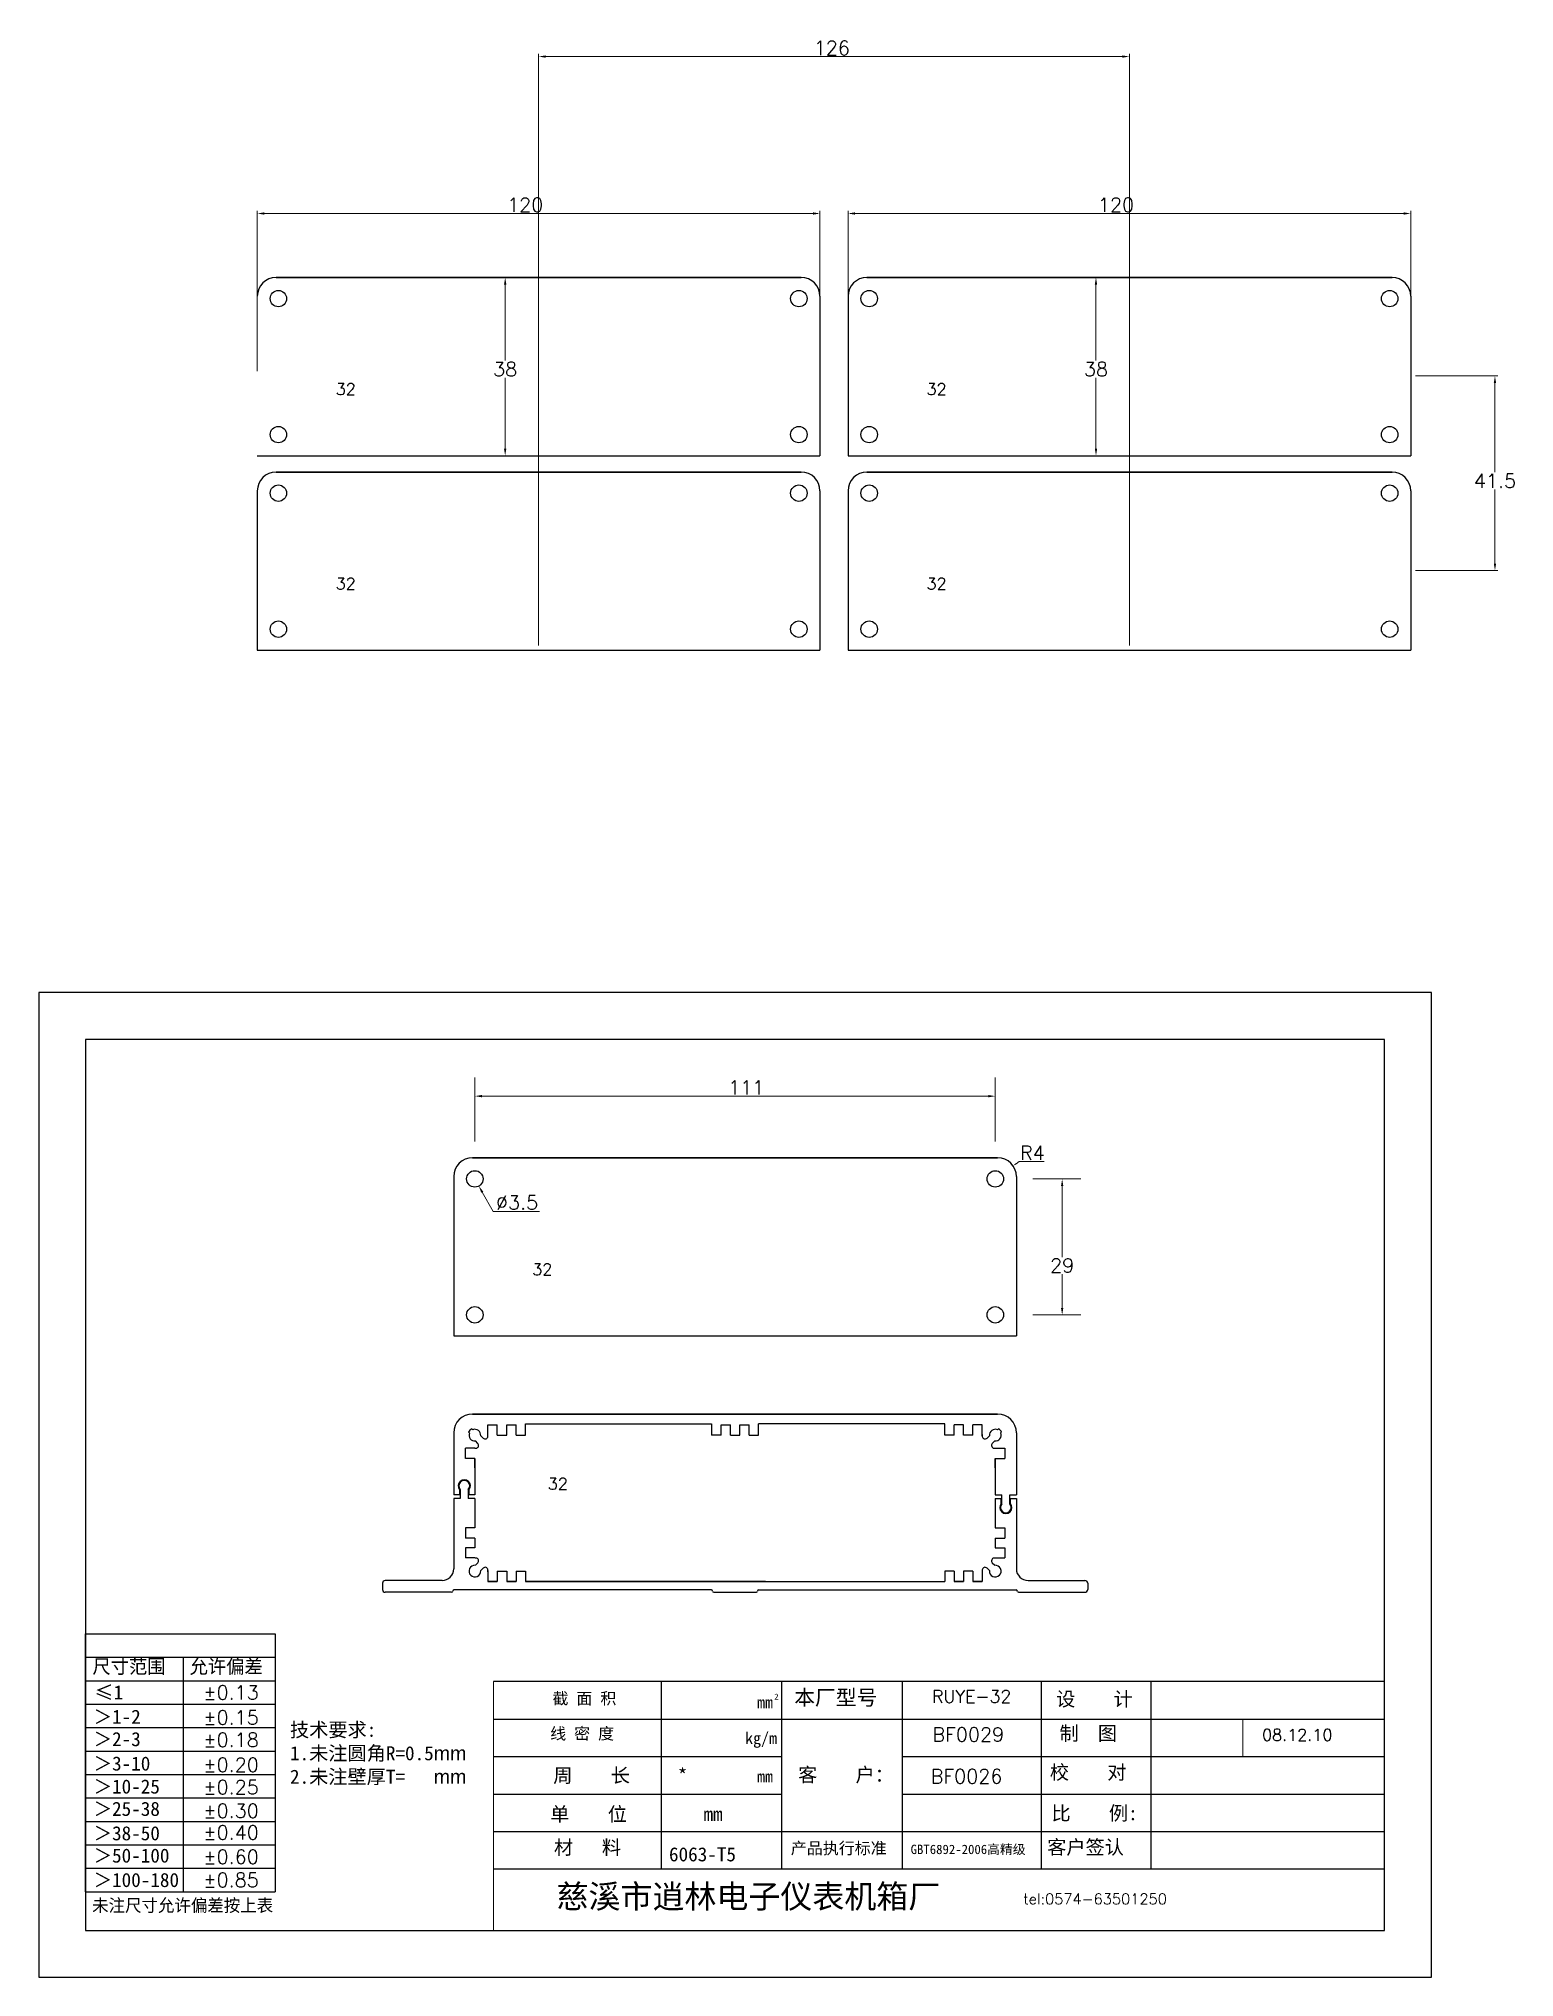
# Model space of a CAD drawing. Header units: millimetres. Extents: x 0 to 2347, y 0 to 1000.
# Drawn here: x 2031.9 to 2346.6, y 181.2 to 594.7 of the extents above; entities that cross this region are included whole.
import ezdxf

# ---------------------------------------------------------------- set-up
doc = ezdxf.new("R2010")
doc.units = ezdxf.units.MM
doc.header["$PDMODE"] = 2
doc.header["$PDSIZE"] = 3
doc.styles.get("Standard").update_dxf_attribs({"font": 'txt.shx', "height": 3})
doc.dimstyles.new('ISO-25$0', dxfattribs={"dimtxt": 3.5, "dimasz": 1.5, "dimexe": 0.6, "dimexo": 1, "dimgap": 0.3, "dimtad": 1, "dimtih": 1, "dimtoh": 1, "dimdec": 1, "dimdsep": 46, "dimtxsty": 'Standard', "dimcen": 0, "dimclrd": 256, "dimclre": 256, "dimclrt": 256, "dimaunit": 1, "dimadec": 0, "dimazin": 3, "dimtfac": 1, "dimtdec": 1, "dimtofl": 0, "dimtmove": 0, "dimatfit": 3, "dimfxl": 0, "dimlwd": 9, "dimlwe": 9, "dimarcsym": 0})
doc.dimstyles.new('ISO-25$3', dxfattribs={"dimtxt": 3.5, "dimasz": 1.5, "dimexe": 1, "dimexo": 1, "dimgap": 0.3, "dimtad": 1, "dimtih": 1, "dimtoh": 1, "dimdec": 1, "dimdsep": 46, "dimtxsty": 'Standard', "dimcen": 0, "dimclrd": 256, "dimclre": 256, "dimclrt": 256, "dimaunit": 1, "dimadec": 0, "dimazin": 3, "dimtfac": 1, "dimtdec": 1, "dimtofl": 0, "dimtmove": 0, "dimatfit": 3, "dimfxl": 0, "dimlwd": 9, "dimlwe": 9, "dimarcsym": 0})
doc.dimstyles.new('ISO-25$4', dxfattribs={"dimtxt": 3.5, "dimasz": 0.8, "dimexe": 1, "dimexo": 1, "dimgap": 0.3, "dimtad": 1, "dimtih": 1, "dimtoh": 1, "dimdec": 1, "dimdsep": 46, "dimtxsty": 'Standard', "dimcen": 0, "dimclrd": 256, "dimclre": 256, "dimclrt": 256, "dimaunit": 1, "dimadec": 0, "dimazin": 3, "dimtfac": 1, "dimtdec": 1, "dimtofl": 0, "dimtmove": 0, "dimatfit": 3, "dimfxl": 0, "dimlwd": 9, "dimlwe": 9, "dimarcsym": 0})

msp = doc.modelspace()

# ---------------------------------------------------------------- texts
at = {"color": 3, "attachment_point": 1}
for s, insert, char_height, width in [('32', (2095.2442, 521.1868), 2.5, 12.000979), ('32', (2221.2442, 521.1868), 2.5, 12.000979), ('32', (2095.2442, 479.6868), 2.5, 12.000979), ('32', (2221.2442, 479.6868), 2.5, 12.000979), ('32', (2137.1387, 333.441), 2.5, 12.000979), ('{\\fSimHei|b0|i0|c134|p2;\\C256;截 面 积}', (2141.455, 241.94), 2.5, 23.984113), ('{\\fSimSun|b0|i0|c134|p54;\\C256;本厂型号}', (2193.0169, 242.5066), 3.25, 22.202621), ('RUYE-32', (2222.4221, 242.4684), 2.7, 21.827167), ('{\\fSimHei|b0|i0|c134|p2;\\C256;线 密 度}', (2140.9788, 234.4541), 2.5, 17.580537), ('BF0029', (2222.4859, 234.4973), 3, 17.428128), ('08.12.10', (2292.7966, 234.1522), 2.5, 20.842045), ('BF0026', (2222.123, 225.5753), 3, 21.733123), ('{\\fSimSun|b0|i0|c134|p2;\\C0;材   料}', (2141.7796, 210.4319), 3, 19.429036)]:
    msp.add_mtext(s, dxfattribs=dict(at, insert=insert, char_height=char_height, width=width))
at = {"attachment_point": 1}
for s, insert, char_height, width in [('32', (2140.4598, 287.7172), 2.5, 12.000979), ('\\fTxt|b0|i0|c134|p2;尺寸范围', (2043.3483, 249.0161), 3, 24.7434), ('\\fTxt|b0|i0|c134|p2;允许偏差', (2064.0732, 249.0161), 3, 24.7434), ('\\fTxt|b0|i0|c134|p2;≤1', (2043.7871, 243.4772), 3, 23.2304), ('%%p0.13', (2067.0027, 243.4772), 3, 20.9967), ('{\\fSimSun|b0|i0|c134|p2;设    计}', (2248.8753, 242.0679), 3, 17.2095), ('\\fTxt|b0|i0|c134|p2;＞1-2', (2043.6381, 238.2714), 3, 25.1663), ('%%p0.15', (2067.0027, 238.1226), 3, 20.9967), ('{\\fSimSun|b0|i0|c134|p2;技术要求:\\P1.未注圆角R=0.5\\fArial|b0|i0|c0|p32;mm\\fSimSun|b0|i0|c134|p2;\\P2.未注壁厚T=   \\fArial|b0|i0|c0|p32;mm}', (2085.4849, 235.4989), 3, 57.999557), ('\\fTxt|b0|i0|c134|p2;＞2-3', (2043.6381, 233.5118), 3, 25.1663), ('%%p0.18', (2067.0027, 233.3631), 3, 20.9967), ('{\\fSimSun|b0|i0|c134|p2;制  图}', (2249.6125, 234.7524), 3, 17.2095), ('\\fTxt|b0|i0|c134|p2;＞3-10', (2043.6381, 228.306), 3, 25.1663), ('%%p0.20', (2067.0027, 228.0085), 3, 20.9967), ('\\fTxt|b0|i0|c134|p2;＞10-25', (2043.6381, 223.3977), 3, 25.1663), ('{\\fSimSun|b0|i0|c134|p2;校    对}', (2247.5349, 226.4383), 3, 17.2095), ('%%p0.25', (2067.0027, 223.2489), 3, 20.9967), ('\\fTxt|b0|i0|c134|p2;＞25-38', (2043.6381, 218.6381), 3, 25.1663), ('%%p0.30', (2067.0027, 218.1919), 3, 20.9967), ('\\fTxt|b0|i0|c134|p2;＞38-50', (2043.6381, 213.4323), 3, 25.1663), ('%%p0.40', (2067.0027, 213.581), 3, 20.9967), ('\\fISOCP|b0|i0|c134|p2;客户签认', (2246.9756, 210.4598), 3, 17.2095), ('\\fTxt|b0|i0|c134|p2;＞50-100', (2043.6381, 208.6727), 3, 25.1663), ('%%p0.60', (2067.0027, 208.3752), 3, 20.9967), ('\\fTxt|b0|i0|c134|p2;＞100-180', (2043.6381, 203.4669), 3, 25.1663), ('%%p0.85', (2067.0027, 203.4669), 3, 20.9967), ('\\fTxt|b0|i0|c134|p2;未注尺寸允许偏差按上表', (2043.2914, 197.9054), 2.7, 63.428)]:
    msp.add_mtext(s, dxfattribs=dict(at, insert=insert, char_height=char_height, width=width))
at = {"lineweight": 70, "char_height": 2.5, "width": 113.5994, "attachment_point": 1}
for s, insert in [('{\\fSimSun|b0|i0|c134|p2;mm}', (2185.0813, 241.1098)), ('{\\fSimSun|b0|i0|c134|p2;kg/m}', (2182.5492, 233.4625)), ('{\\fSimSun|b0|i0|c134|p2;mm}', (2185.0813, 225.3047)), ('{\\fSimSun|b0|i0|c134|p2;产品执行标准   \\H0.8x;GBT6892-2006高精级}', (2192.2857, 209.9931))]:
    msp.add_mtext(s, dxfattribs=dict(at, insert=insert))
at = {"lineweight": -3, "insert": (2188.7966, 241.7048), "char_height": 1.25, "width": 8.353972, "attachment_point": 1}
msp.add_mtext('{\\fSimSun|b0|i0|c134|p2;2}', dxfattribs=at)
at = {"char_height": 3, "attachment_point": 1}
for s, insert in [('{\\fSimSun|b0|i0|c134|p2;周    长     *}', (2141.6399, 225.7741)), ('{\\fSimSun|b0|i0|c134|p2; 客    户：     }', (2191.8076, 225.9074)), ('{\\fSimSun|b0|i0|c134|p2;单    位        mm}', (2140.9946, 217.5197)), ('{\\fSimSun|b0|i0|c134|p2;比    例:}', (2247.8904, 217.7182)), ('{\\fSimSun|b0|i0|c134|p2;6063-T5}', (2166.3158, 208.9405))]:
    msp.add_mtext(s, dxfattribs=dict(at, insert=insert))
at = {"lineweight": 9, "ltscale": 0.25, "attachment_point": 1}
for s, insert, char_height, width in [('{\\fSimSun|b0|i0|c134|p2;慈溪市逍林电子仪表机箱厂}', (2142.3296, 200.963), 5, 183.490713), ('tel:0574-63501250', (2241.8405, 199.0598), 2.278386, 89.953294)]:
    msp.add_mtext(s, dxfattribs=dict(at, insert=insert, char_height=char_height, width=width))

# ---------------------------------------------------------------- blocks, each defined once
blk = doc.blocks.new('*D1')
at = {"lineweight": 9}
for p, q in [((2243.91, 351.49), (2254.17, 351.49)), ((2250.17, 349.99), (2250.17, 334.83)), ((2250.17, 323.99), (2250.17, 331.17)), ((2243.91, 322.49), (2254.17, 322.49))]:
    blk.add_line(p, q, dxfattribs=at)
for points in [[(2249.92, 349.99), (2250.42, 349.99), (2250.17, 351.49)], [(2249.92, 323.99), (2250.42, 323.99), (2250.17, 322.49)]]:
    blk.add_solid(points)
at = {"layer": 'Defpoints', "color": 0}
for p in [(2235.91, 351.49), (2235.91, 322.49), (2250.17, 322.49)]:
    blk.add_point(p, dxfattribs=at)
at = {"insert": (2250.17, 333), "char_height": 3, "attachment_point": 5}
blk.add_mtext('29', dxfattribs=at)
blk = doc.blocks.new('*D6')
at = {"lineweight": 9}
for p, q in [((2124.91, 359.49), (2124.91, 373.14)), ((2235.91, 359.49), (2235.91, 373.14)), ((2126.41, 369.14), (2234.41, 369.14))]:
    blk.add_line(p, q, dxfattribs=at)
for points in [[(2126.41, 369.39), (2126.41, 368.89), (2124.91, 369.14)], [(2234.41, 369.39), (2234.41, 368.89), (2235.91, 369.14)]]:
    blk.add_solid(points)
at = {"layer": 'Defpoints', "color": 0}
for p in [(2235.91, 369.14), (2124.91, 351.49), (2235.91, 351.49)]:
    blk.add_point(p, dxfattribs=at)
at = {"insert": (2182.78, 370.98), "char_height": 3, "attachment_point": 5}
blk.add_mtext('111', dxfattribs=at)
blk = doc.blocks.new('*D7')
at = {"lineweight": 9}
for p, q in [((2128.79, 344.52), (2126.49, 348.66)), ((2138.72, 344.52), (2128.79, 344.52))]:
    blk.add_line(p, q, dxfattribs=at)
blk.add_solid([(2126.71, 348.78), (2126.27, 348.53), (2125.76, 349.97)])
at = {"layer": 'Defpoints', "color": 0}
for p in [(2124.06, 353.02), (2125.76, 349.97)]:
    blk.add_point(p, dxfattribs=at)
at = {"insert": (2133.91, 346.44), "char_height": 3, "attachment_point": 5}
blk.add_mtext('∅3.5', dxfattribs=at)
blk = doc.blocks.new('*D8')
at = {"lineweight": 9}
for p, q in [((2241.01, 355.19), (2240.35, 354.73)), ((2246.34, 355.19), (2241.01, 355.19))]:
    blk.add_line(p, q, dxfattribs=at)
blk.add_solid([(2240.27, 354.84), (2240.43, 354.62), (2239.69, 354.28)])
at = {"layer": 'Defpoints', "color": 0}
for p in [(2236.41, 351.99), (2239.69, 354.28)]:
    blk.add_point(p, dxfattribs=at)
at = {"insert": (2243.82, 357.05), "char_height": 3, "attachment_point": 5}
blk.add_mtext('R4', dxfattribs=at)
blk = doc.blocks.new('*D9')
at = {"lineweight": 9}
for p, q in [((2138.51, 465.24), (2138.51, 591.46)), ((2264.51, 465.24), (2264.51, 591.46)), ((2140.01, 590.86), (2263.01, 590.86))]:
    blk.add_line(p, q, dxfattribs=at)
for points in [[(2140.01, 591.11), (2140.01, 590.61), (2138.51, 590.86)], [(2263.01, 591.11), (2263.01, 590.61), (2264.51, 590.86)]]:
    blk.add_solid(points)
at = {"layer": 'Defpoints', "color": 0}
for p in [(2264.51, 590.86), (2138.51, 464.24), (2264.51, 464.24)]:
    blk.add_point(p, dxfattribs=at)
at = {"insert": (2201.04, 592.69), "char_height": 3, "attachment_point": 5}
blk.add_mtext('126', dxfattribs=at)
blk = doc.blocks.new('*D10')
at = {"lineweight": 9}
for p, q in [((2204.51, 523.74), (2204.51, 557.99)), ((2206.01, 557.39), (2323.01, 557.39)), ((2324.51, 527.54), (2324.51, 557.99))]:
    blk.add_line(p, q, dxfattribs=at)
for points in [[(2206.01, 557.64), (2206.01, 557.14), (2204.51, 557.39)], [(2323.01, 557.64), (2323.01, 557.14), (2324.51, 557.39)]]:
    blk.add_solid(points)
at = {"layer": 'Defpoints', "color": 0}
for p in [(2324.51, 557.39), (2324.51, 526.54), (2204.51, 522.74)]:
    blk.add_point(p, dxfattribs=at)
at = {"insert": (2261.65, 559.23), "char_height": 3, "attachment_point": 5}
blk.add_mtext('120', dxfattribs=at)
blk = doc.blocks.new('*D11')
at = {"lineweight": 9}
for p, q in [((2260.65, 543.74), (2256.78, 543.74)), ((2257.38, 542.24), (2257.38, 526.01)), ((2257.38, 507.24), (2257.38, 522.35)), ((2260.65, 505.74), (2256.78, 505.74))]:
    blk.add_line(p, q, dxfattribs=at)
for points in [[(2257.13, 542.24), (2257.63, 542.24), (2257.38, 543.74)], [(2257.13, 507.24), (2257.63, 507.24), (2257.38, 505.74)]]:
    blk.add_solid(points)
at = {"layer": 'Defpoints', "color": 0}
for p in [(2261.65, 543.74), (2257.38, 505.74), (2261.65, 505.74)]:
    blk.add_point(p, dxfattribs=at)
at = {"insert": (2257.38, 524.18), "char_height": 3, "attachment_point": 5}
blk.add_mtext('38', dxfattribs=at)
blk = doc.blocks.new('*D12')
at = {"lineweight": 9}
for p, q in [((2134.65, 543.74), (2130.78, 543.74)), ((2131.38, 542.24), (2131.38, 526.01)), ((2131.38, 507.24), (2131.38, 522.35)), ((2134.65, 505.74), (2130.78, 505.74))]:
    blk.add_line(p, q, dxfattribs=at)
for points in [[(2131.13, 542.24), (2131.63, 542.24), (2131.38, 543.74)], [(2131.13, 507.24), (2131.63, 507.24), (2131.38, 505.74)]]:
    blk.add_solid(points)
at = {"layer": 'Defpoints', "color": 0}
for p in [(2135.65, 543.74), (2131.38, 505.74), (2135.65, 505.74)]:
    blk.add_point(p, dxfattribs=at)
at = {"insert": (2131.38, 524.18), "char_height": 3, "attachment_point": 5}
blk.add_mtext('38', dxfattribs=at)
blk = doc.blocks.new('*D13')
at = {"lineweight": 9}
for p, q in [((2078.51, 523.74), (2078.51, 557.99)), ((2080.01, 557.39), (2197.01, 557.39)), ((2198.51, 527.54), (2198.51, 557.99))]:
    blk.add_line(p, q, dxfattribs=at)
for points in [[(2080.01, 557.64), (2080.01, 557.14), (2078.51, 557.39)], [(2197.01, 557.64), (2197.01, 557.14), (2198.51, 557.39)]]:
    blk.add_solid(points)
at = {"layer": 'Defpoints', "color": 0}
for p in [(2198.51, 557.39), (2198.51, 526.54), (2078.51, 522.74)]:
    blk.add_point(p, dxfattribs=at)
at = {"insert": (2135.65, 559.23), "char_height": 3, "attachment_point": 5}
blk.add_mtext('120', dxfattribs=at)
blk = doc.blocks.new('*D14')
at = {"lineweight": 9}
for p, q in [((2325.51, 522.74), (2343.07, 522.74)), ((2342.47, 521.24), (2342.47, 502.24)), ((2342.47, 482.74), (2342.47, 498.51)), ((2325.51, 481.24), (2343.07, 481.24))]:
    blk.add_line(p, q, dxfattribs=at)
for points in [[(2342.22, 521.24), (2342.72, 521.24), (2342.47, 522.74)], [(2342.22, 482.74), (2342.72, 482.74), (2342.47, 481.24)]]:
    blk.add_solid(points)
at = {"layer": 'Defpoints', "color": 0}
for p in [(2324.51, 522.74), (2324.51, 481.24), (2342.47, 481.24)]:
    blk.add_point(p, dxfattribs=at)
at = {"insert": (2342.47, 500.38), "char_height": 3, "attachment_point": 5}
blk.add_mtext('41.5', dxfattribs=at)

# ---------------------------------------------------------------- dimensions: what is measured, and where the dimension line sits
for base, p1, p2, picture, middle in [((2264.5145, 590.8553), (2138.5145, 464.2398), (2264.5145, 464.2398), '*D9', (2201.0402, 590.8553)), ((2198.5145, 557.3936), (2078.5145, 522.7398), (2198.5145, 526.5398), '*D13', (2135.6537, 557.3936)), ((2324.5145, 557.3936), (2204.5145, 522.7398), (2324.5145, 526.5398), '*D10', (2261.6537, 557.3936))]:
    dim = msp.add_linear_dim(base=base, p1=p1, p2=p2, dimstyle='ISO-25$0')
    dim.commit()
    dim.dimension.update_dxf_attribs({"geometry": picture, "text_midpoint": middle, "dimtype": 160})
for base, p1, p2, picture, middle in [((2131.3803, 505.7398), (2135.6537, 543.7398), (2135.6537, 505.7398), '*D12', (2131.3803, 524.181)), ((2257.3803, 505.7398), (2261.6537, 543.7398), (2261.6537, 505.7398), '*D11', (2257.3803, 524.181)), ((2342.4658, 481.2398), (2324.5145, 522.7398), (2324.5145, 481.2398), '*D14', (2342.4658, 500.3762))]:
    dim = msp.add_linear_dim(base=base, p1=p1, p2=p2, angle=90, dimstyle='ISO-25$0')
    dim.commit()
    dim.dimension.update_dxf_attribs({"geometry": picture, "text_midpoint": middle, "dimtype": 160})
at = {"color": 3}
dim = msp.add_linear_dim(base=(2235.909, 369.1447), p1=(2124.909, 351.494), p2=(2235.909, 351.494), dimstyle='ISO-25$0', override={"dimtxt": 5, "dimexe": 4, "dimexo": 8, "dimdec": 3, "dimtdec": 3, "dimtmove": 1}, dxfattribs=at)
dim.commit()
dim.dimension.update_dxf_attribs({"geometry": '*D6', "text_midpoint": (2182.7754, 369.1447), "dimtype": 160})
dim = msp.add_radius_dim(center=(2236.409, 351.994), mpoint=(2239.6936, 354.2769), dimstyle='ISO-25$4', override={"dimtxt": 5, "dimexe": 4, "dimexo": 8, "dimdec": 3, "dimtdec": 3, "dimtmove": 1}, dxfattribs=at)
dim.commit()
dim.dimension.update_dxf_attribs({"geometry": '*D8', "text_midpoint": (2241.0074, 355.19), "dimtype": 164})
dim = msp.add_diameter_dim_2p(p1=(2124.057, 353.0226), p2=(2125.761, 349.9654), dimstyle='ISO-25$3', override={"dimtxt": 5, "dimexe": 4, "dimexo": 8, "dimdec": 3, "dimtdec": 3, "dimtmove": 1}, dxfattribs=at)
dim.commit()
dim.dimension.update_dxf_attribs({"geometry": '*D7', "text_midpoint": (2133.9072, 346.4382)})
dim = msp.add_linear_dim(base=(2250.167, 322.494), p1=(2235.909, 351.494), p2=(2235.909, 322.494), angle=90, dimstyle='ISO-25$0', override={"dimtxt": 5, "dimexe": 4, "dimexo": 8, "dimdec": 3, "dimtdec": 3, "dimtmove": 1}, dxfattribs=at)
dim.commit()
dim.dimension.update_dxf_attribs({"geometry": '*D1', "text_midpoint": (2250.167, 333.0008), "dimtype": 160})

# ---------------------------------------------------------------- linework, layer by layer
for p, q in [((2082.5145, 543.7398), (2194.5145, 543.7398)), ((2194.5145, 543.7398), (2082.5145, 543.7398)), ((2320.5145, 543.7398), (2208.5145, 543.7398)), ((2208.5145, 543.7398), (2320.5145, 543.7398)), ((2198.5145, 539.7398), (2198.5145, 526.5398)), ((2198.5145, 539.7398), (2198.5145, 505.7398)), ((2204.5145, 539.7398), (2204.5145, 505.7398)), ((2324.5145, 539.7398), (2324.5145, 505.7398)), ((2324.5145, 539.7398), (2324.5145, 526.5398)), ((2078.5145, 505.7398), (2198.5145, 505.7398)), ((2204.5145, 505.7398), (2324.5145, 505.7398)), ((2194.5145, 502.2398), (2082.5145, 502.2398)), ((2082.5145, 502.2398), (2194.5145, 502.2398)), ((2208.5145, 502.2398), (2320.5145, 502.2398)), ((2320.5145, 502.2398), (2208.5145, 502.2398)), ((2078.5145, 498.2398), (2078.5145, 464.2398)), ((2198.5145, 498.2398), (2198.5145, 464.2398)), ((2198.5145, 498.2398), (2198.5145, 485.0398)), ((2204.5145, 498.2398), (2204.5145, 464.2398)), ((2324.5145, 498.2398), (2324.5145, 485.0398)), ((2324.5145, 498.2398), (2324.5145, 464.2398)), ((2078.5145, 464.2398), (2198.5145, 464.2398)), ((2204.5145, 464.2398), (2324.5145, 464.2398)), ((2236.409, 355.994), (2124.409, 355.994)), ((2124.409, 355.994), (2236.409, 355.994)), ((2120.409, 351.994), (2120.409, 317.994)), ((2240.409, 351.994), (2240.409, 317.994)), ((2240.409, 351.994), (2240.409, 338.794)), ((2120.409, 317.994), (2240.409, 317.994)), ((2124.4525, 298.0028), (2124.2626, 298.1927)), ((2236.409, 301.3392), (2124.409, 301.3392)), ((2124.409, 301.3392), (2236.409, 301.3392)), ((2127.7059, 299.0392), (2129.7059, 299.0392)), ((2127.7059, 296.9717), (2127.7059, 299.0392)), ((2127.7059, 296.9717), (2127.7059, 299.0392)), ((2129.7059, 296.8392), (2129.7059, 299.0392)), ((2129.7059, 297.0392), (2129.7059, 299.0392)), ((2131.7059, 299.0392), (2133.7059, 299.0392)), ((2131.7059, 296.8392), (2131.7059, 299.0392)), ((2133.7059, 296.8392), (2133.7059, 299.0392)), ((2135.7059, 299.2392), (2175.409, 299.2392)), ((2135.7059, 296.8392), (2135.7059, 299.2392)), ((2175.409, 299.2392), (2175.409, 296.8392)), ((2177.409, 299.0392), (2179.409, 299.0392)), ((2177.409, 296.8392), (2177.409, 299.0392)), ((2177.409, 297.0392), (2177.409, 299.0392)), ((2179.409, 296.8392), (2179.409, 299.0392)), ((2181.409, 299.0392), (2183.409, 299.0392)), ((2181.409, 296.8392), (2181.409, 299.0392)), ((2183.409, 296.8392), (2183.409, 299.0392)), ((2185.409, 296.8392), (2185.409, 299.2392)), ((2225.1121, 299.2392), (2185.409, 299.2392)), ((2225.1121, 296.8392), (2225.1121, 299.2392)), ((2229.1121, 299.0392), (2227.1121, 299.0392)), ((2227.1121, 296.8392), (2227.1121, 299.0392)), ((2229.1121, 296.8392), (2229.1121, 299.0392)), ((2233.1121, 299.0392), (2231.1121, 299.0392)), ((2231.1121, 296.8392), (2231.1121, 299.0392)), ((2231.1121, 297.0392), (2231.1121, 299.0392)), ((2233.1121, 296.7066), (2233.1121, 299.0392)), ((2233.1121, 296.7066), (2233.1121, 299.0392)), ((2236.3655, 298.0028), (2236.5555, 298.1927)), ((2120.409, 297.3392), (2120.409, 284.1392)), ((2122.909, 291.8392), (2122.909, 294.0392)), ((2124.909, 294.0392), (2122.909, 294.0392)), ((2123.7454, 297.2957), (2123.5555, 297.4856)), ((2125.5433, 295.0735), (2125.0225, 295.5943)), ((2125.5433, 295.0735), (2125.0225, 295.5943)), ((2126.6747, 296.2048), (2126.1538, 296.7257)), ((2129.7059, 296.8392), (2131.7059, 296.8392)), ((2133.7059, 296.8392), (2135.7059, 296.8392)), ((2177.409, 296.8392), (2175.409, 296.8392)), ((2179.409, 296.8392), (2181.409, 296.8392)), ((2183.409, 296.8392), (2185.409, 296.8392)), ((2227.1121, 296.8392), (2225.1121, 296.8392)), ((2231.1121, 296.8392), (2229.1121, 296.8392)), ((2234.1433, 296.2048), (2234.6642, 296.7257)), ((2235.2747, 295.0735), (2235.7955, 295.5943)), ((2235.2747, 295.0735), (2235.7955, 295.5943)), ((2235.909, 294.0392), (2237.909, 294.0392)), ((2237.0727, 297.2957), (2237.2626, 297.4856)), ((2237.909, 294.0392), (2237.909, 291.8392)), ((2240.409, 297.3392), (2240.409, 284.1392)), ((2240.409, 297.3392), (2240.409, 284.1392)), ((2124.909, 291.8392), (2122.909, 291.8392)), ((2124.909, 289.8392), (2124.909, 291.8392)), ((2124.909, 289.8392), (2124.909, 291.8392)), ((2124.909, 291.8392), (2124.909, 289.8392)), ((2124.909, 291.8392), (2124.909, 289.8392)), ((2124.909, 289.8392), (2124.909, 284.1392)), ((2235.909, 291.8392), (2237.909, 291.8392)), ((2235.909, 289.8392), (2235.909, 291.8392)), ((2235.909, 289.8392), (2235.909, 291.8392)), ((2235.909, 291.8392), (2235.909, 289.8392)), ((2235.909, 291.8392), (2235.909, 284.1392)), ((2235.909, 291.8392), (2235.909, 289.8392)), ((2121.659, 284.1392), (2120.409, 284.1392)), ((2121.809, 283.3392), (2120.409, 283.3392)), ((2120.409, 283.3392), (2120.409, 268.3392)), ((2121.659, 285.2085), (2121.659, 284.1392)), ((2121.659, 285.2085), (2121.659, 284.1392)), ((2121.809, 285.2646), (2121.809, 283.3392)), ((2121.809, 285.2646), (2121.809, 283.9392)), ((2123.509, 285.2646), (2123.509, 283.3392)), ((2123.509, 285.2646), (2123.509, 283.9392)), ((2124.909, 283.3392), (2123.509, 283.3392)), ((2123.659, 285.2085), (2123.659, 284.1392)), ((2123.659, 285.2085), (2123.659, 284.1392)), ((2124.909, 284.1392), (2123.659, 284.1392)), ((2124.909, 283.3392), (2124.909, 277.0392)), ((2124.909, 283.3392), (2124.909, 277.0392)), ((2235.909, 284.1392), (2237.309, 284.1392)), ((2235.909, 283.3392), (2237.159, 283.3392)), ((2235.909, 283.3392), (2235.909, 277.0392)), ((2235.909, 283.3392), (2235.909, 277.0392)), ((2237.159, 282.2698), (2237.159, 283.3392)), ((2237.309, 282.2138), (2237.309, 284.1392)), ((2239.009, 284.1392), (2240.409, 284.1392)), ((2239.009, 282.2138), (2239.009, 284.1392)), ((2239.159, 282.2698), (2239.159, 283.3392)), ((2239.159, 283.3392), (2240.409, 283.3392)), ((2240.409, 283.3392), (2240.409, 268.3392)), ((2240.409, 283.3392), (2240.409, 268.3392)), ((2124.909, 277.0392), (2122.909, 277.0392)), ((2122.909, 277.0392), (2122.909, 274.8392)), ((2235.909, 277.0392), (2237.909, 277.0392)), ((2237.909, 277.0392), (2237.909, 274.8392)), ((2124.909, 274.8392), (2122.909, 274.8392)), ((2124.909, 274.8392), (2124.909, 272.8392)), ((2124.909, 274.8392), (2124.909, 272.8392)), ((2235.909, 274.8392), (2237.909, 274.8392)), ((2235.909, 274.8392), (2235.909, 272.8392)), ((2235.909, 274.8392), (2235.909, 272.8392)), ((2124.909, 272.8392), (2122.909, 272.8392)), ((2122.909, 272.8392), (2122.909, 270.6392)), ((2124.909, 270.6392), (2122.909, 270.6392)), ((2125.5433, 269.6048), (2125.0225, 269.084)), ((2235.2747, 269.6048), (2235.7955, 269.084)), ((2235.909, 272.8392), (2237.909, 272.8392)), ((2235.909, 270.6392), (2237.909, 270.6392)), ((2237.909, 272.8392), (2237.909, 270.6392)), ((2105.209, 265.2392), (2105.209, 263.9392)), ((2117.909, 265.8392), (2105.809, 265.8392)), ((2126.6747, 268.4735), (2126.1538, 267.9526)), ((2127.7059, 267.9717), (2127.7059, 265.6392)), ((2127.7059, 267.9717), (2127.7059, 265.6392)), ((2127.7059, 267.8392), (2127.709, 267.8392)), ((2127.7059, 265.6392), (2129.7059, 265.6392)), ((2127.7059, 265.6392), (2129.7059, 265.6392)), ((2129.7059, 265.6392), (2127.7059, 265.6392)), ((2129.7059, 265.6392), (2127.9059, 265.6392)), ((2129.7059, 267.8392), (2131.7059, 267.8392)), ((2129.7059, 267.8392), (2129.7059, 265.6392)), ((2129.7059, 267.6392), (2129.7059, 265.6392)), ((2131.7059, 267.8392), (2131.7059, 265.6392)), ((2131.7059, 265.6392), (2133.7059, 265.6392)), ((2131.7059, 265.6392), (2133.7059, 265.6392)), ((2133.7059, 265.6392), (2131.7059, 265.6392)), ((2133.7059, 265.6392), (2131.7059, 265.6392)), ((2133.7059, 267.8392), (2135.7059, 267.8392)), ((2133.7059, 267.8392), (2133.7059, 265.6392)), ((2135.7059, 267.8392), (2135.7059, 265.6392)), ((2135.7059, 265.6392), (2225.1121, 265.6392)), ((2186.9121, 265.6392), (2135.7059, 265.6392)), ((2227.1121, 267.8392), (2225.1121, 267.8392)), ((2225.1121, 267.8392), (2225.1121, 265.6392)), ((2227.1121, 267.8392), (2227.1121, 265.6392)), ((2227.1121, 265.6392), (2229.1121, 265.6392)), ((2229.1121, 265.6392), (2227.1121, 265.6392)), ((2231.1121, 267.8392), (2229.1121, 267.8392)), ((2229.1121, 267.8392), (2229.1121, 265.6392)), ((2231.1121, 267.8392), (2231.1121, 265.6392)), ((2231.1121, 267.6392), (2231.1121, 265.6392)), ((2231.1121, 265.6392), (2233.1121, 265.6392)), ((2233.1121, 265.6392), (2231.1121, 265.6392)), ((2233.1121, 267.8392), (2233.109, 267.8392)), ((2233.1121, 267.9717), (2233.1121, 265.6392)), ((2233.1121, 267.9717), (2233.1121, 265.6392)), ((2234.1433, 268.4735), (2234.6642, 267.9526)), ((2242.909, 265.8392), (2255.009, 265.8392)), ((2242.909, 265.8392), (2254.809, 265.8392)), ((2255.609, 265.2392), (2255.609, 263.9392)), ((2255.609, 265.2392), (2255.609, 263.9392)), ((2119.959, 263.3392), (2105.809, 263.3392)), ((2175.359, 263.8392), (2120.459, 263.8392)), ((2175.859, 263.3392), (2184.959, 263.3392)), ((2185.459, 263.8392), (2240.359, 263.8392)), ((2185.459, 263.8392), (2217.159, 263.8392)), ((2240.859, 263.3392), (2255.009, 263.3392)), ((2240.859, 263.3392), (2255.009, 263.3392)), ((2041.909, 199.4569), (2041.909, 254.4569)), ((2041.909, 254.4569), (2082.3178, 254.4569)), ((2082.3178, 254.4569), (2082.3178, 199.4569)), ((2041.909, 249.4569), (2082.3178, 249.4569)), ((2062.7749, 199.4569), (2062.7749, 249.4569)), ((2041.909, 244.4569), (2082.3178, 244.4569)), ((2041.909, 239.4569), (2082.3178, 239.4569)), ((2041.909, 234.4569), (2082.3178, 234.4569)), ((2041.909, 229.4569), (2082.3178, 229.4569)), ((2041.909, 224.4569), (2082.3178, 224.4569)), ((2041.909, 219.4569), (2082.3178, 219.4569)), ((2041.909, 214.4569), (2082.3178, 214.4569)), ((2041.909, 209.4569), (2082.3178, 209.4569)), ((2041.909, 204.4569), (2082.3178, 204.4569)), ((2041.909, 199.4569), (2082.3178, 199.4569))]:
    msp.add_line(p, q)
at = {"lineweight": -3}
for p, q in [((2318.909, 244.277), (2128.909, 244.277)), ((2164.6233, 244.277), (2164.6233, 204.277)), ((2190.3376, 244.277), (2190.3376, 204.277)), ((2216.0519, 244.277), (2216.0519, 204.277)), ((2245.7025, 244.277), (2245.7025, 204.277)), ((2269.049, 244.277), (2269.049, 204.277)), ((2128.909, 236.277), (2318.909, 236.277)), ((2128.909, 228.277), (2190.3376, 228.277)), ((2216.0519, 228.277), (2318.909, 228.277)), ((2128.909, 220.277), (2190.3376, 220.277)), ((2216.0519, 220.277), (2318.909, 220.277)), ((2128.909, 212.277), (2318.909, 212.277)), ((2318.909, 204.277), (2128.909, 204.277))]:
    msp.add_line(p, q, dxfattribs=at)
at = {"lineweight": 9, "ltscale": 0.25}
for p, q in [((2128.909, 244.277), (2128.909, 191.2253)), ((2288.6879, 236.277), (2288.6879, 228.277))]:
    msp.add_line(p, q, dxfattribs=at)
for points in [[(2328.909, 181.2253), (2328.909, 391.2253), (2031.909, 391.2253), (2031.909, 181.2253)], [(2041.909, 191.2253), (2318.909, 191.2253), (2318.909, 381.2253), (2041.909, 381.2253)]]:
    msp.add_lwpolyline(points, close=True)
for centre in [(2083.0145, 539.2398), (2083.0145, 539.2398), (2194.0145, 539.2398), (2194.0145, 539.2398), (2209.0145, 539.2398), (2209.0145, 539.2398), (2320.0145, 539.2398), (2320.0145, 539.2398), (2083.0145, 510.2398), (2194.0145, 510.2398), (2209.0145, 510.2398), (2320.0145, 510.2398), (2083.0145, 497.7398), (2083.0145, 497.7398), (2194.0145, 497.7398), (2194.0145, 497.7398), (2209.0145, 497.7398), (2209.0145, 497.7398), (2320.0145, 497.7398), (2320.0145, 497.7398), (2083.0145, 468.7398), (2194.0145, 468.7398), (2209.0145, 468.7398), (2320.0145, 468.7398), (2124.909, 351.494), (2124.909, 351.494), (2235.909, 351.494), (2235.909, 351.494), (2124.909, 322.494), (2235.909, 322.494)]:
    msp.add_circle(centre, 1.75)
for centre, radius, start, end in [((2082.5145, 539.7398), 4, 90, 180), ((2194.5145, 539.7398), 4, 0, 90), ((2208.5145, 539.7398), 4, 90, 180), ((2320.5145, 539.7398), 4, 0, 90), ((2082.5145, 498.2398), 4, 90, 180), ((2194.5145, 498.2398), 4, 0, 90), ((2208.5145, 498.2398), 4, 90, 180), ((2320.5145, 498.2398), 4, 0, 90), ((2124.409, 351.994), 4, 90, 180), ((2236.409, 351.994), 4, 0, 90), ((2124.409, 297.3392), 4, 90, 180), ((2124.909, 296.8392), 1.5, 115.528779, 154.471221), ((2124.909, 296.8392), 1.25, 354.791819, 111.421822), ((2235.909, 296.8392), 1.25, 68.578178, 185.208181), ((2236.409, 297.3392), 4, 0, 90), ((2235.909, 296.8392), 1.5, 25.528779, 64.471221), ((2124.909, 296.8392), 1.25, 158.578178, 275.208181), ((2124.909, 296.8392), 2.8, 270, 275.478804), ((2125.1191, 294.6492), 0.6, 275.478804, 45), ((2127.099, 296.6291), 0.6, 225, 354.521196), ((2124.909, 296.8392), 2.8, 354.521196, 2.713082), ((2124.909, 296.8392), 2.8, 354.521196, 2.713082), ((2235.909, 296.8392), 2.8, 177.286918, 185.478804), ((2235.909, 296.8392), 2.8, 177.286918, 185.478804), ((2233.7191, 296.6291), 0.6, 185.478804, 315), ((2235.699, 294.6492), 0.6, 135, 264.521196), ((2235.909, 296.8392), 2.8, 264.521196, 270), ((2235.909, 296.8392), 1.25, 264.791819, 21.421822), ((2122.659, 286.0392), 1.3, 320.284863, 219.715137), ((2122.659, 286.0392), 1.3, 320.284863, 219.715137), ((2122.659, 286.0392), 1.15, 317.657395, 222.342605), ((2122.659, 286.0392), 1.15, 317.657395, 222.342605), ((2238.159, 281.4392), 1.3, 140.284863, 39.715137), ((2238.159, 281.4392), 1.15, 137.657395, 42.342605), ((2124.909, 267.8392), 1.25, 84.791819, 5.208181), ((2124.909, 267.8392), 2.8, 84.521196, 90), ((2125.1191, 270.0291), 0.6, 315, 84.521196), ((2235.909, 267.8392), 1.25, 174.791819, 95.208181), ((2235.699, 270.0291), 0.6, 95.478804, 225), ((2235.909, 267.8392), 2.8, 90, 95.478804), ((2105.809, 265.2392), 0.6, 90, 180), ((2117.909, 268.3392), 2.5, 270, 0), ((2127.099, 268.0492), 0.6, 5.478804, 135), ((2124.909, 267.8392), 2.8, 357.286918, 5.478804), ((2235.909, 267.8392), 2.8, 174.521196, 182.713082), ((2233.7191, 268.0492), 0.6, 45, 174.521196), ((2242.909, 268.3392), 2.5, 180, 270), ((2242.909, 268.3392), 2.5, 180, 270), ((2255.009, 265.2392), 0.6, 0, 90), ((2105.809, 263.9392), 0.6, 180, 270), ((2119.959, 263.5892), 0.25, 270, 0), ((2120.459, 263.5892), 0.25, 90, 180), ((2175.359, 263.5892), 0.25, 0, 90), ((2175.859, 263.5892), 0.25, 180, 270), ((2184.959, 263.5892), 0.25, 270, 0), ((2185.459, 263.5892), 0.25, 90, 180), ((2240.359, 263.5892), 0.25, 360, 90), ((2240.359, 263.5892), 0.25, 0, 90), ((2240.859, 263.5892), 0.25, 180, 270), ((2240.859, 263.5892), 0.25, 180, 270), ((2255.009, 263.9392), 0.6, 270, 0)]:
    msp.add_arc(centre, radius, start, end)

msp.set_redraw_order([(e.dxf.handle, doc.entitydb.next_handle()) for e in msp.query("TEXT MTEXT ATTDEF DIMENSION ARC_DIMENSION")])  # texts and dimensions are drawn at this point

doc.saveas('drawing.dxf')
